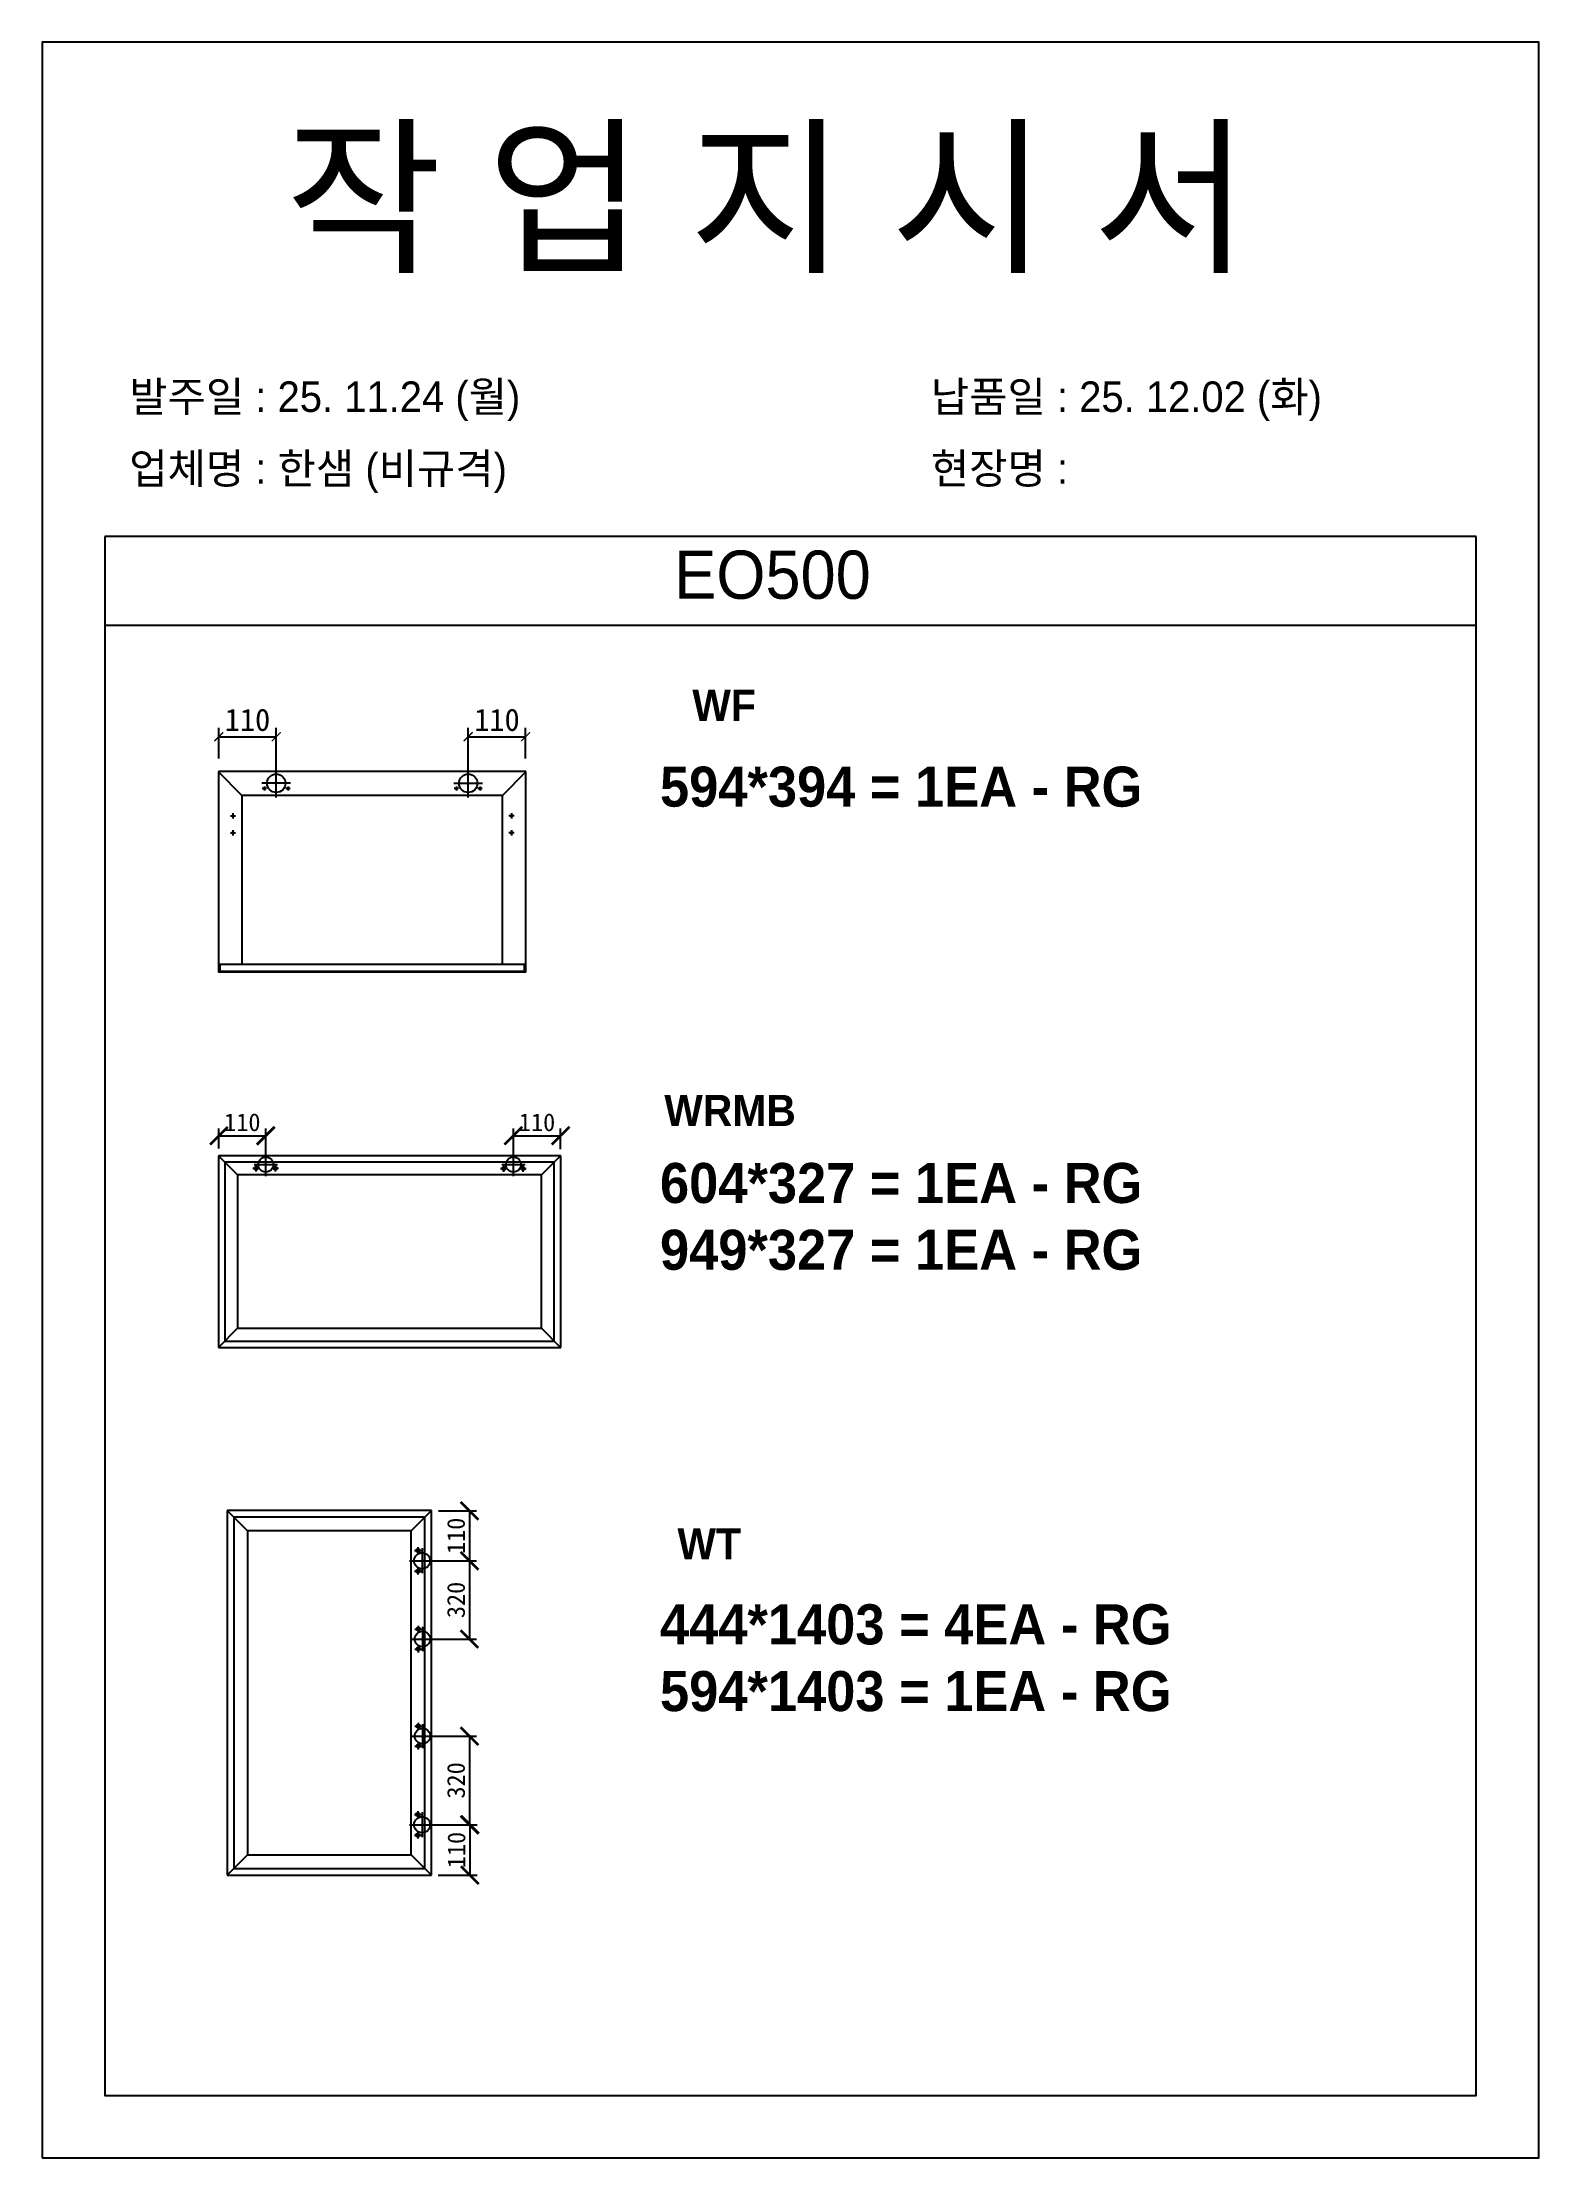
# Model space of a CAD drawing. Header units: millimetres. Extents: x -44117 to 256353, y -2095463 to 65325.
# Drawn here: x 112772 to 114452, y -497943 to -495567 of the extents above; entities that cross this region are included whole.
import ezdxf

# ---------------------------------------------------------------- set-up
doc = ezdxf.new("R2010")
doc.units = ezdxf.units.MM
doc.header["$LTSCALE"] = 10
doc.styles.add('MtX_Gulim', font='')
doc.styles.get('MtX_Gulim').set_extended_font_data('Gulim', bold=True)
doc.dimstyles.new('ISO-25', dxfattribs={"dimtxt": 2.5, "dimasz": 2.5, "dimexe": 1, "dimexo": 1, "dimtad": 1, "dimtxsty": 'Standard', "dimblk": 'ARCHTICK', "dimcen": 2.5, "dimadec": 0, "dimazin": 0, "dimtfac": 1, "dimtmove": 0, "dimatfit": 3, "dimfxl": 0, "dimarcsym": 0})

msp = doc.modelspace()

# ---------------------------------------------------------------- texts
at = {"linetype": 'Continuous', "style": 'MtX_Gulim'}
for s, p in [('WF', (113501.89732, -496329.32883)), ('WRMB', (113470.45473, -496784.44789)), ('WT', (113485.23984, -497271.19227))]:
    msp.add_text(s, height=35.049344, dxfattribs=at).set_placement(p)
at = {"attachment_point": 1}
for s, width, gutter_width, heights, insert, char_height in [('{\\fGulim|b0|i0|c129|p50;작 업 지 시 서}', 3307.3198183, 12.5, [-155.84554], (113044.95849, -495671.32297), 140), ('\\pt11;{\\fGulim|b0|i0|c129|p50;발주일 : 25. 11.24 (월)}', 3307.3198183, 12.5, [34.50412], (112869.74913, -495948.04339), 34.3), ('{\\fGulim|b0|i0|c129|p50;납품일 : 25. 12.02 (화)}', 3307.3198183, 12.5, [35.09023], (113769.72712, -495948.04339), 34.3), ('{\\fGulim|b0|i0|c129|p50;업체명 : 한샘 (비규격)}', 3307.3198183, 12.5, [36.11279], (112869.74913, -496028.69956), 34.3), ('{\\fGulim|b0|i0|c129|p50;현장명 : }', 3307.3198183, 12.5, [-38.2735], (113769.72712, -496028.69956), 34.3), ('{\\fGulim|b0|i0|c129|p50;EO500}', 5224.9748335, 19.74777, [57.05176], (113481.59392, -496138.03647), 54.1878762), ('{\\f굴림|b1|i0|c129|p50;594*394 = 1EA - RG}', 13607.1496112, 175, [-46.36905], (113465.61165, -496380.67603), 45), ('{\\f굴림|b1|i0|c129|p50;604*327 = 1EA - RG\\P949*327 = 1EA - RG}', 13607.1496112, 175, [-121.4881], (113465.61165, -496825.86811), 45), ('{\\f굴림|b1|i0|c129|p50;444*1403 = 4EA - RG\\P594*1403 = 1EA - RG}', 13607.1496112, 175, [-121.4881], (113465.61165, -497321.57844), 45)]:
    msp.add_mtext_dynamic_manual_height_columns(s, width=width, gutter_width=gutter_width, heights=heights, dxfattribs=dict(at, insert=insert, char_height=char_height))

# ---------------------------------------------------------------- blocks, each defined once
blk = doc.blocks.new('_ArchTick')
at = {"color": 0, "linetype": 'ByBlock', "const_width": 0.15}
blk.add_lwpolyline([(-0.5, -0.5), (0.5, 0.5)], dxfattribs=at)
blk = doc.blocks.new('*D4046')
at = {"color": 0, "lineweight": -2}
for p, q in [((113217.1, -497216.6), (113259.7, -497216.6)), ((113251.7, -497216.6), (113251.7, -497272.7)), ((113206.6, -497272.7), (113259.7, -497272.7))]:
    blk.add_line(p, q, dxfattribs=at)
at = {"layer": 'Defpoints', "color": 0}
for p in [(113209.1, -497216.6), (113198.6, -497272.7), (113251.7, -497272.7)]:
    blk.add_point(p, dxfattribs=at)
at = {"color": 0, "lineweight": -2, "xscale": 20, "yscale": 20, "zscale": 20}
for p, rotation in [((113251.7, -497216.6), 90), ((113251.7, -497272.7), 270)]:
    blk.add_blockref('_ArchTick', p, dxfattribs=dict(at, rotation=rotation))
at = {"color": 0, "insert": (113236.7, -497244.7), "char_height": 20, "attachment_point": 5, "rotation": 90}
blk.add_mtext('110', dxfattribs=at)
blk = doc.blocks.new('*D4047')
at = {"color": 0, "lineweight": -2}
for p, q in [((113206.6, -497569.2), (113260.2, -497569.2)), ((113252.2, -497569.2), (113252.2, -497625.9)), ((113216.6, -497625.9), (113260.2, -497625.9))]:
    blk.add_line(p, q, dxfattribs=at)
at = {"layer": 'Defpoints', "color": 0}
for p in [(113198.6, -497569.2), (113208.6, -497625.9), (113252.2, -497625.9)]:
    blk.add_point(p, dxfattribs=at)
at = {"color": 0, "lineweight": -2, "xscale": 20, "yscale": 20, "zscale": 20}
for p, rotation in [((113252.2, -497569.2), 90), ((113252.2, -497625.9), 270)]:
    blk.add_blockref('_ArchTick', p, dxfattribs=dict(at, rotation=rotation))
at = {"color": 0, "insert": (113237.2, -497597.6), "char_height": 20, "attachment_point": 5, "rotation": 90}
blk.add_mtext('110', dxfattribs=at)
blk = doc.blocks.new('*D4048')
at = {"color": 0, "lineweight": -2}
for p, q in [((113207, -497469.7), (113259.7, -497469.7)), ((113251.7, -497469.7), (113251.7, -497569.2)), ((113206.6, -497569.2), (113259.7, -497569.2))]:
    blk.add_line(p, q, dxfattribs=at)
at = {"layer": 'Defpoints', "color": 0}
for p in [(113199, -497469.7), (113198.6, -497569.2), (113251.7, -497569.2)]:
    blk.add_point(p, dxfattribs=at)
at = {"color": 0, "lineweight": -2, "xscale": 20, "yscale": 20, "zscale": 20}
for p, rotation in [((113251.7, -497469.7), 90), ((113251.7, -497569.2), 270)]:
    blk.add_blockref('_ArchTick', p, dxfattribs=dict(at, rotation=rotation))
at = {"color": 0, "insert": (113236.7, -497519.4), "char_height": 20, "attachment_point": 5, "rotation": 90}
blk.add_mtext('320', dxfattribs=at)
blk = doc.blocks.new('*D4049')
at = {"color": 0, "lineweight": -2}
for p, q in [((113206.6, -497272.7), (113259.7, -497272.7)), ((113251.7, -497272.7), (113251.7, -497360.6)), ((113207, -497360.6), (113259.7, -497360.6))]:
    blk.add_line(p, q, dxfattribs=at)
at = {"layer": 'Defpoints', "color": 0}
for p in [(113198.6, -497272.7), (113199, -497360.6), (113251.7, -497360.6)]:
    blk.add_point(p, dxfattribs=at)
at = {"color": 0, "lineweight": -2, "xscale": 20, "yscale": 20, "zscale": 20}
for p, rotation in [((113251.7, -497272.7), 90), ((113251.7, -497360.6), 270)]:
    blk.add_blockref('_ArchTick', p, dxfattribs=dict(at, rotation=rotation))
at = {"color": 0, "insert": (113236.7, -497316.7), "char_height": 20, "attachment_point": 5, "rotation": 90}
blk.add_mtext('320', dxfattribs=at)
blk = doc.blocks.new('*D4050')
at = {"color": 0, "lineweight": -2}
for p, q in [((112970.4, -496809.8), (112970.4, -496787.3)), ((112970.4, -496795.3), (113023, -496795.3)), ((113023, -496819.7), (113023, -496787.3))]:
    blk.add_line(p, q, dxfattribs=at)
at = {"layer": 'Defpoints', "color": 0}
for p in [(113023, -496795.3), (112970.4, -496817.8), (113023, -496827.7)]:
    blk.add_point(p, dxfattribs=at)
at = {"color": 0, "lineweight": -2, "xscale": 20, "yscale": 20, "zscale": 20, "rotation": 180}
blk.add_blockref('_ArchTick', (112970.4, -496795.3), dxfattribs=at)
at = {"color": 0, "lineweight": -2, "xscale": 20, "yscale": 20, "zscale": 20}
blk.add_blockref('_ArchTick', (113023, -496795.3), dxfattribs=at)
at = {"color": 0, "insert": (112996.7, -496780.3), "char_height": 20, "attachment_point": 5}
blk.add_mtext('110', dxfattribs=at)
blk = doc.blocks.new('*D4051')
at = {"color": 0, "lineweight": -2}
for p, q in [((113301, -496819.7), (113301, -496787.3)), ((113301, -496795.3), (113354.1, -496795.3)), ((113354.1, -496810.3), (113354.1, -496787.3))]:
    blk.add_line(p, q, dxfattribs=at)
at = {"layer": 'Defpoints', "color": 0}
for p in [(113354.1, -496795.3), (113354.1, -496818.3), (113301, -496827.7)]:
    blk.add_point(p, dxfattribs=at)
at = {"color": 0, "lineweight": -2, "xscale": 20, "yscale": 20, "zscale": 20, "rotation": 180}
blk.add_blockref('_ArchTick', (113301, -496795.3), dxfattribs=at)
at = {"color": 0, "lineweight": -2, "xscale": 20, "yscale": 20, "zscale": 20}
blk.add_blockref('_ArchTick', (113354.1, -496795.3), dxfattribs=at)
at = {"color": 0, "insert": (113327.6, -496780.3), "char_height": 20, "attachment_point": 5}
blk.add_mtext('110', dxfattribs=at)
blk = doc.blocks.new('*D4052')
at = {"color": 0, "lineweight": -2}
for p, q in [((112970.2, -496371.7), (112970.2, -496337.1)), ((113034.8, -496384.4), (113034.8, -496337.1)), ((112970.2, -496347.1), (113034.8, -496347.1))]:
    blk.add_line(p, q, dxfattribs=at)
at = {"layer": 'Defpoints', "color": 0}
for p in [(113034.8, -496347.1), (112970.2, -496386.7), (113034.8, -496399.4)]:
    blk.add_point(p, dxfattribs=at)
at = {"color": 0, "lineweight": -2, "xscale": 10, "yscale": 10, "zscale": 10, "rotation": 180}
blk.add_blockref('_ArchTick', (112970.2, -496347.1), dxfattribs=at)
at = {"color": 0, "lineweight": -2, "xscale": 10, "yscale": 10, "zscale": 10}
blk.add_blockref('_ArchTick', (113034.8, -496347.1), dxfattribs=at)
at = {"color": 0, "insert": (113002.5, -496328.3), "char_height": 25, "attachment_point": 5}
blk.add_mtext('110', dxfattribs=at)
blk = doc.blocks.new('*D4053')
at = {"color": 0, "lineweight": -2}
for p, q in [((113250.3, -496384.4), (113250.3, -496337.1)), ((113314.8, -496371.7), (113314.8, -496337.1)), ((113250.3, -496347.1), (113314.8, -496347.1))]:
    blk.add_line(p, q, dxfattribs=at)
at = {"layer": 'Defpoints', "color": 0}
for p in [(113314.8, -496347.1), (113314.8, -496386.7), (113250.3, -496399.4)]:
    blk.add_point(p, dxfattribs=at)
at = {"color": 0, "lineweight": -2, "xscale": 10, "yscale": 10, "zscale": 10, "rotation": 180}
blk.add_blockref('_ArchTick', (113250.3, -496347.1), dxfattribs=at)
at = {"color": 0, "lineweight": -2, "xscale": 10, "yscale": 10, "zscale": 10}
blk.add_blockref('_ArchTick', (113314.8, -496347.1), dxfattribs=at)
at = {"color": 0, "insert": (113282.6, -496328.3), "char_height": 25, "attachment_point": 5}
blk.add_mtext('110', dxfattribs=at)

# ---------------------------------------------------------------- dimensions: what is measured, and where the dimension line sits
for base, p1, p2, picture, middle in [((113034.75604, -496347.07748), (112970.23599, -496386.65788), (113034.75604, -496399.38431), '*D4052', (113002.49602, -496328.32748)), ((113314.82586, -496347.07748), (113250.30582, -496399.38431), (113314.82586, -496386.65788), '*D4053', (113282.56584, -496328.32748))]:
    dim = msp.add_linear_dim(base=base, p1=p1, p2=p2, text='110', dimstyle='ISO-25', override={"dimscale": 10, "dimasz": 1, "dimexo": 1.5, "dimtxsty": 'Standard'})
    dim.commit()
    dim.dimension.update_dxf_attribs({"geometry": picture, "text_midpoint": middle})
for base, p1, p2, angle, text, override, picture, middle in [((113022.98371, -496795.31065), (112970.36697, -496817.78531, 69.88173), (113022.98371, -496827.68134), 180, '110', {"dimscale": 8}, '*D4050', (112996.67534, -496780.31065)), ((113354.13868, -496795.31065), (113301.03804, -496827.683), (113354.13868, -496818.26921, 69.88173), 180, '110', {"dimscale": 8, "dimtxsty": 'Standard'}, '*D4051', (113327.58836, -496780.31065)), ((113251.69496, -497272.74187, 20.09702), (113209.12381, -497216.63503, 94.61404), (113198.57137, -497272.74187, 20.09702), 90, '110', {"dimscale": 8}, '*D4046', (113236.69496, -497244.68845, 20.09702)), ((113251.69496, -497360.61612), (113198.57137, -497272.74187, 20.09702), (113198.99628, -497360.61612), 90, '320', {"dimscale": 8, "dimtxsty": 'Standard'}, '*D4049', (113236.69496, -497316.67899)), ((113251.69496, -497569.23967), (113198.99628, -497469.65051), (113198.5696, -497569.23967, 20.09702), 90, '320', {"dimscale": 8, "dimtxsty": 'Standard'}, '*D4048', (113236.69496, -497519.44509)), ((113252.21178, -497625.86251, 20.09702), (113198.5696, -497569.23967, 20.09702), (113208.60781, -497625.86251, 94.61404), 90, '110', {"dimscale": 8, "dimtxsty": 'Standard'}, '*D4047', (113237.21178, -497597.55109, 20.09702))]:
    dim = msp.add_linear_dim(base=base, p1=p1, p2=p2, angle=angle, text=text, dimstyle='ISO-25', override=override)
    dim.commit()
    dim.dimension.update_dxf_attribs({"geometry": picture, "text_midpoint": middle})

# ---------------------------------------------------------------- linework, layer by layer
for p, q in [((114382.15188, -496122.33018), (112842.15188, -496122.33018)), ((114382.15188, -496222.33018), (112842.15188, -496222.33018)), ((112969.94003, -496386.65788), (112969.94003, -496610.99821)), ((112996.28078, -496412.99863), (112970.02672, -496386.4486)), ((113314.82586, -496386.36192), (112970.23599, -496386.36192)), ((113034.75604, -496415.52773), (113034.75604, -496383.24089)), ((113250.30583, -496415.52773), (113250.30583, -496383.24089)), ((113288.78108, -496412.99863), (113315.03514, -496386.4486)), ((113315.12183, -496610.99821), (113315.12183, -496386.65788)), ((112996.28078, -496412.99863), (112996.28078, -496603.00719)), ((113288.78108, -496412.99863), (112996.28078, -496412.99863)), ((113050.89946, -496399.38431), (113018.61263, -496399.38431)), ((113023.80539, -496405.30358), (113019.06998, -496405.30358)), ((113021.43768, -496402.93587), (113021.43768, -496407.67129)), ((113050.44211, -496405.30358), (113045.70669, -496405.30358)), ((113048.0744, -496402.93587), (113048.0744, -496407.67129)), ((113234.16241, -496399.38431), (113266.44924, -496399.38431)), ((113239.35518, -496405.30358), (113234.61976, -496405.30358)), ((113236.98747, -496402.93587), (113236.98747, -496407.67129)), ((113265.99189, -496405.30358), (113261.25648, -496405.30358)), ((113263.62419, -496402.93587), (113263.62419, -496407.67129)), ((113288.78108, -496602.41526), (113288.78108, -496412.99863)), ((112983.25839, -496436.08378), (112989.17766, -496436.08378)), ((112986.21803, -496433.12415), (112986.21803, -496439.04342)), ((113301.80348, -496436.08378), (113295.88421, -496436.08378)), ((113298.84384, -496433.12415), (113298.84384, -496439.04342)), ((112983.25839, -496455.02545), (112989.17766, -496455.02545)), ((112986.21803, -496452.06581), (112986.21803, -496457.98508)), ((113301.80348, -496455.02545), (113295.88421, -496455.02545)), ((113298.84384, -496452.06581), (113298.84384, -496457.98508)), ((112969.94003, -496602.41526), (113315.12183, -496602.41526)), ((112971.41985, -496602.41526), (112971.41985, -496611.29417)), ((113313.64201, -496611.29417), (113313.64201, -496602.41526)), ((112969.94003, -496610.46547), (113314.82586, -496610.46547)), ((112970.23599, -496611.29417), (113314.82586, -496611.29417)), ((112969.88307, -496817.78531), (112969.88307, -497033.08431)), ((113354.13868, -496817.78531), (112969.88307, -496817.78531)), ((112970.36697, -496818.26921, 69.88173), (112969.88307, -496818.26921, 69.88173)), ((112970.36697, -496818.26921, 69.88173), (112969.88307, -496818.26921, 69.88173)), ((112970.36697, -496818.26921, 69.88173), (112970.36697, -496817.78531, 69.88173)), ((112970.36697, -496818.26921, 69.88173), (112970.36697, -496817.78531, 69.88173)), ((112991.41297, -496839.31521), (112970.36697, -496818.26921)), ((113022.98371, -496840.84675), (113022.98371, -496814.51593)), ((113301.03804, -496840.84842), (113301.03804, -496814.51759)), ((113332.60878, -496839.31849), (113353.65478, -496818.26766)), ((113353.65478, -496818.26921, 69.88173), (113353.65478, -496817.78531, 69.88173)), ((113353.65478, -496818.26921, 69.88173), (113353.65478, -496817.78531, 69.88173)), ((113353.65478, -496818.26921, 69.88173), (113354.13868, -496818.26921, 69.88173)), ((113353.65478, -496818.26921, 69.88173), (113354.13868, -496818.26921, 69.88173)), ((113354.13868, -497033.08431), (113354.13868, -496817.78531)), ((113354.14034, -496819.71458), (113354.13868, -496819.71624)), ((112977.02752, -496824.92976), (112977.02752, -497025.93986)), ((113346.99423, -496824.92976), (112977.02752, -496824.92976)), ((112991.41297, -496839.31521), (112991.41297, -497011.55441)), ((113332.60878, -496839.31521), (112991.41297, -496839.31521)), ((113015.74272, -496832.02594), (113008.50172, -496832.02594)), ((113009.8183, -496827.68134), (113036.14912, -496827.68134)), ((113012.12222, -496835.64644), (113012.12222, -496828.40544)), ((113037.46571, -496832.02594), (113030.22471, -496832.02594)), ((113033.84521, -496835.64644), (113033.84521, -496828.40544)), ((113286.55604, -496832.26897), (113293.79704, -496832.26897)), ((113287.87262, -496827.683), (113314.20344, -496827.683)), ((113290.17654, -496835.88947), (113290.17654, -496828.64847)), ((113308.27903, -496832.26897), (113315.52003, -496832.26897)), ((113311.89953, -496835.88947), (113311.89953, -496828.64847)), ((113332.60878, -497011.55441), (113332.60878, -496839.31521)), ((113346.99423, -497025.93986), (113346.99423, -496824.92976)), ((112991.41297, -497011.55441), (112970.36697, -497032.60041)), ((112991.41297, -497011.55441), (113332.60878, -497011.55441)), ((113332.60878, -497011.55441), (113353.65478, -497032.60041)), ((112970.36697, -497032.60041, 69.88173), (112969.88307, -497032.60041, 69.88173)), ((112969.88307, -497033.08431), (113354.13868, -497033.08431)), ((112970.36697, -497032.60041, 69.88173), (112970.36697, -497033.08431, 69.88173)), ((112977.02752, -497025.93986), (113346.99423, -497025.93986)), ((113353.65478, -497032.60041, 69.88173), (113353.65478, -497033.08431, 69.88173)), ((113353.65478, -497032.60041, 69.88173), (113354.13868, -497032.60041, 69.88173)), ((113209.12381, -497216.11903, 20.09702), (112979.54393, -497216.11903, 20.09702)), ((112979.54393, -497216.11903, 20.09702), (112979.54393, -497625.86251, 20.09702)), ((112980.05992, -497216.63503, 94.61404), (112979.54393, -497216.63503, 94.61404)), ((112980.05992, -497216.63503, 94.61404), (112980.05992, -497216.11903, 94.61404)), ((113002.50191, -497239.07702, 20.09702), (112980.05992, -497216.63503, 20.09702)), ((113201.50547, -497223.73738, 20.09702), (112987.16227, -497223.73738, 20.09702)), ((112987.16227, -497223.73738, 20.09702), (112987.16227, -497618.24416, 20.09702)), ((113186.16582, -497239.07702, 20.09702), (113208.60781, -497216.63503, 20.09702)), ((113201.50547, -497618.24416, 20.09702), (113201.50547, -497223.73738, 20.09702)), ((113208.60781, -497216.63503, 94.61404), (113208.60781, -497216.11903, 94.61404)), ((113208.60781, -497216.63503, 94.61404), (113208.60781, -497216.11903, 94.61404)), ((113208.60781, -497216.63503, 94.61404), (113209.12381, -497216.63503, 94.61404)), ((113208.60781, -497216.63503, 94.61404), (113209.12381, -497216.63503, 94.61404)), ((113209.12381, -497625.86251, 20.09702), (113209.12381, -497216.11903, 20.09702)), ((113186.16582, -497239.07702, 20.09702), (113002.50191, -497239.07702, 20.09702)), ((113002.50191, -497239.07702, 20.09702), (113002.50191, -497602.90452, 20.09702)), ((113186.16582, -497602.90452, 20.09702), (113186.16582, -497239.07702, 20.09702)), ((113184.53269, -497272.74187, 20.09702), (113212.61005, -497272.74187, 20.09702)), ((113190.07795, -497261.15993, 20.09702), (113197.79924, -497261.15993, 20.09702)), ((113193.9386, -497265.02057, 20.09702), (113193.9386, -497257.29928, 20.09702)), ((113198.57137, -497258.70319, 20.09702), (113198.57137, -497286.78055, 20.09702)), ((113190.07795, -497284.32382, 20.09702), (113197.79924, -497284.32382, 20.09702)), ((113193.9386, -497288.18447, 20.09702), (113193.9386, -497280.46317, 20.09702)), ((113185.41126, -497360.61612), (113212.58129, -497360.61612)), ((113190.52826, -497349.40845), (113198.00004, -497349.40845)), ((113194.26415, -497345.67256), (113194.26415, -497353.14434)), ((113198.99628, -497347.0311), (113198.99628, -497374.20114)), ((113190.52826, -497371.82379), (113198.00004, -497371.82379)), ((113194.26415, -497368.0879), (113194.26415, -497375.55968)), ((113190.52826, -497458.44284), (113198.00004, -497458.44284)), ((113194.26415, -497454.70695), (113194.26415, -497462.17873)), ((113198.99628, -497456.06549), (113198.99628, -497483.23553)), ((113185.41126, -497469.65051), (113212.58129, -497469.65051)), ((113190.52826, -497480.85819), (113198.00004, -497480.85819)), ((113194.26415, -497477.1223), (113194.26415, -497484.59408)), ((113189.8188, -497557.65772, 20.09702), (113197.54009, -497557.65772, 20.09702)), ((113193.67945, -497553.79708, 20.09702), (113193.67945, -497561.51837, 20.09702)), ((113198.5696, -497555.20098, 20.09702), (113198.5696, -497583.27835, 20.09702)), ((113184.53092, -497569.23967, 20.09702), (113212.60828, -497569.23967, 20.09702)), ((113189.8188, -497580.82162, 20.09702), (113197.54009, -497580.82162, 20.09702)), ((113193.67945, -497576.96097, 20.09702), (113193.67945, -497584.68226, 20.09702)), ((113002.50191, -497602.90452, 20.09702), (112980.05992, -497625.34651, 20.09702)), ((113002.50191, -497602.90452, 20.09702), (113186.16582, -497602.90452, 20.09702)), ((113186.16233, -497602.90452, 20.09702), (113208.60947, -497625.34651, 20.09702)), ((112980.05992, -497625.34651, 94.61404), (112979.54393, -497625.34651, 94.61404)), ((112979.54393, -497625.86251, 20.09702), (113209.12381, -497625.86251, 20.09702)), ((112980.05992, -497625.34651, 94.61404), (112980.05992, -497625.86251, 94.61404)), ((112987.16227, -497618.24416, 20.09702), (113201.50547, -497618.24416, 20.09702)), ((113207.06657, -497625.86428, 20.09702), (113207.0648, -497625.86251, 20.09702)), ((113208.60781, -497625.34651, 94.61404), (113209.12381, -497625.34651, 94.61404)), ((113208.60781, -497625.34651, 94.61404), (113208.60781, -497625.86251, 94.61404)), ((113208.60781, -497625.34651, 94.61404), (113209.12381, -497625.34651, 94.61404)), ((113208.60781, -497625.34651, 94.61404), (113208.60781, -497625.86251, 94.61404))]:
    msp.add_line(p, q)
msp.add_lwpolyline([(112772.15188, -497943.16045), (114452.15188, -497943.16045), (114452.15188, -495567.16045), (112772.15188, -495567.16045)], close=True)
msp.add_lwpolyline([(112842.15188, -496122.33018), (112842.15188, -497873.16045), (114382.15188, -497873.16045), (114382.15188, -496122.33018)])
for centre, radius in [((113034.75604, -496399.38431), 10.35872), ((113250.30583, -496399.38431), 10.35872), ((113021.43768, -496405.30358), 0.94708), ((113048.0744, -496405.30358), 0.94708), ((113236.98747, -496405.30358), 0.94708), ((113263.62419, -496405.30358), 0.94708), ((112986.21803, -496436.08378), 0.88789), ((113298.84384, -496436.08378), 0.88789), ((112986.21803, -496455.02544), 0.88789), ((113298.84384, -496455.02544), 0.88789), ((113022.98371, -496827.68134), 8.44783), ((113301.03804, -496827.683), 8.44783), ((113012.12222, -496832.02594), 1.88266), ((113033.84521, -496832.02594), 1.88266), ((113290.17654, -496832.26897), 1.88266), ((113311.89953, -496832.26897), 1.88266), ((113198.57137, -497272.74187, 20.09702), 9.00818), ((113193.9386, -497261.15993, 20.09702), 2.00754), ((113193.9386, -497284.32382, 20.09702), 2.00754), ((113198.99628, -497360.61612), 8.71708), ((113194.26415, -497349.40845), 1.94266), ((113194.26415, -497371.82379), 1.94266), ((113198.99628, -497469.65051), 8.71708), ((113194.26415, -497458.44284), 1.94266), ((113194.26415, -497480.85819), 1.94266), ((113193.67945, -497557.65772, 20.09702), 2.00754), ((113198.5696, -497569.23967, 20.09702), 9.00818), ((113193.67945, -497580.82161, 20.09702), 2.00754)]:
    msp.add_circle(centre, radius)
for centre, start, end in [((112970.23599, -496386.65788), 90, 180), ((113314.82586, -496386.65788), 0, 90), ((112970.23599, -496610.99821), 180, 270), ((113314.82586, -496610.99821), 270, 0)]:
    msp.add_arc(centre, 0.29596, start, end)

msp.set_redraw_order([(e.dxf.handle, doc.entitydb.next_handle()) for e in msp.query("TEXT MTEXT ATTDEF DIMENSION ARC_DIMENSION")])  # texts and dimensions are drawn at this point

doc.saveas('drawing.dxf')
